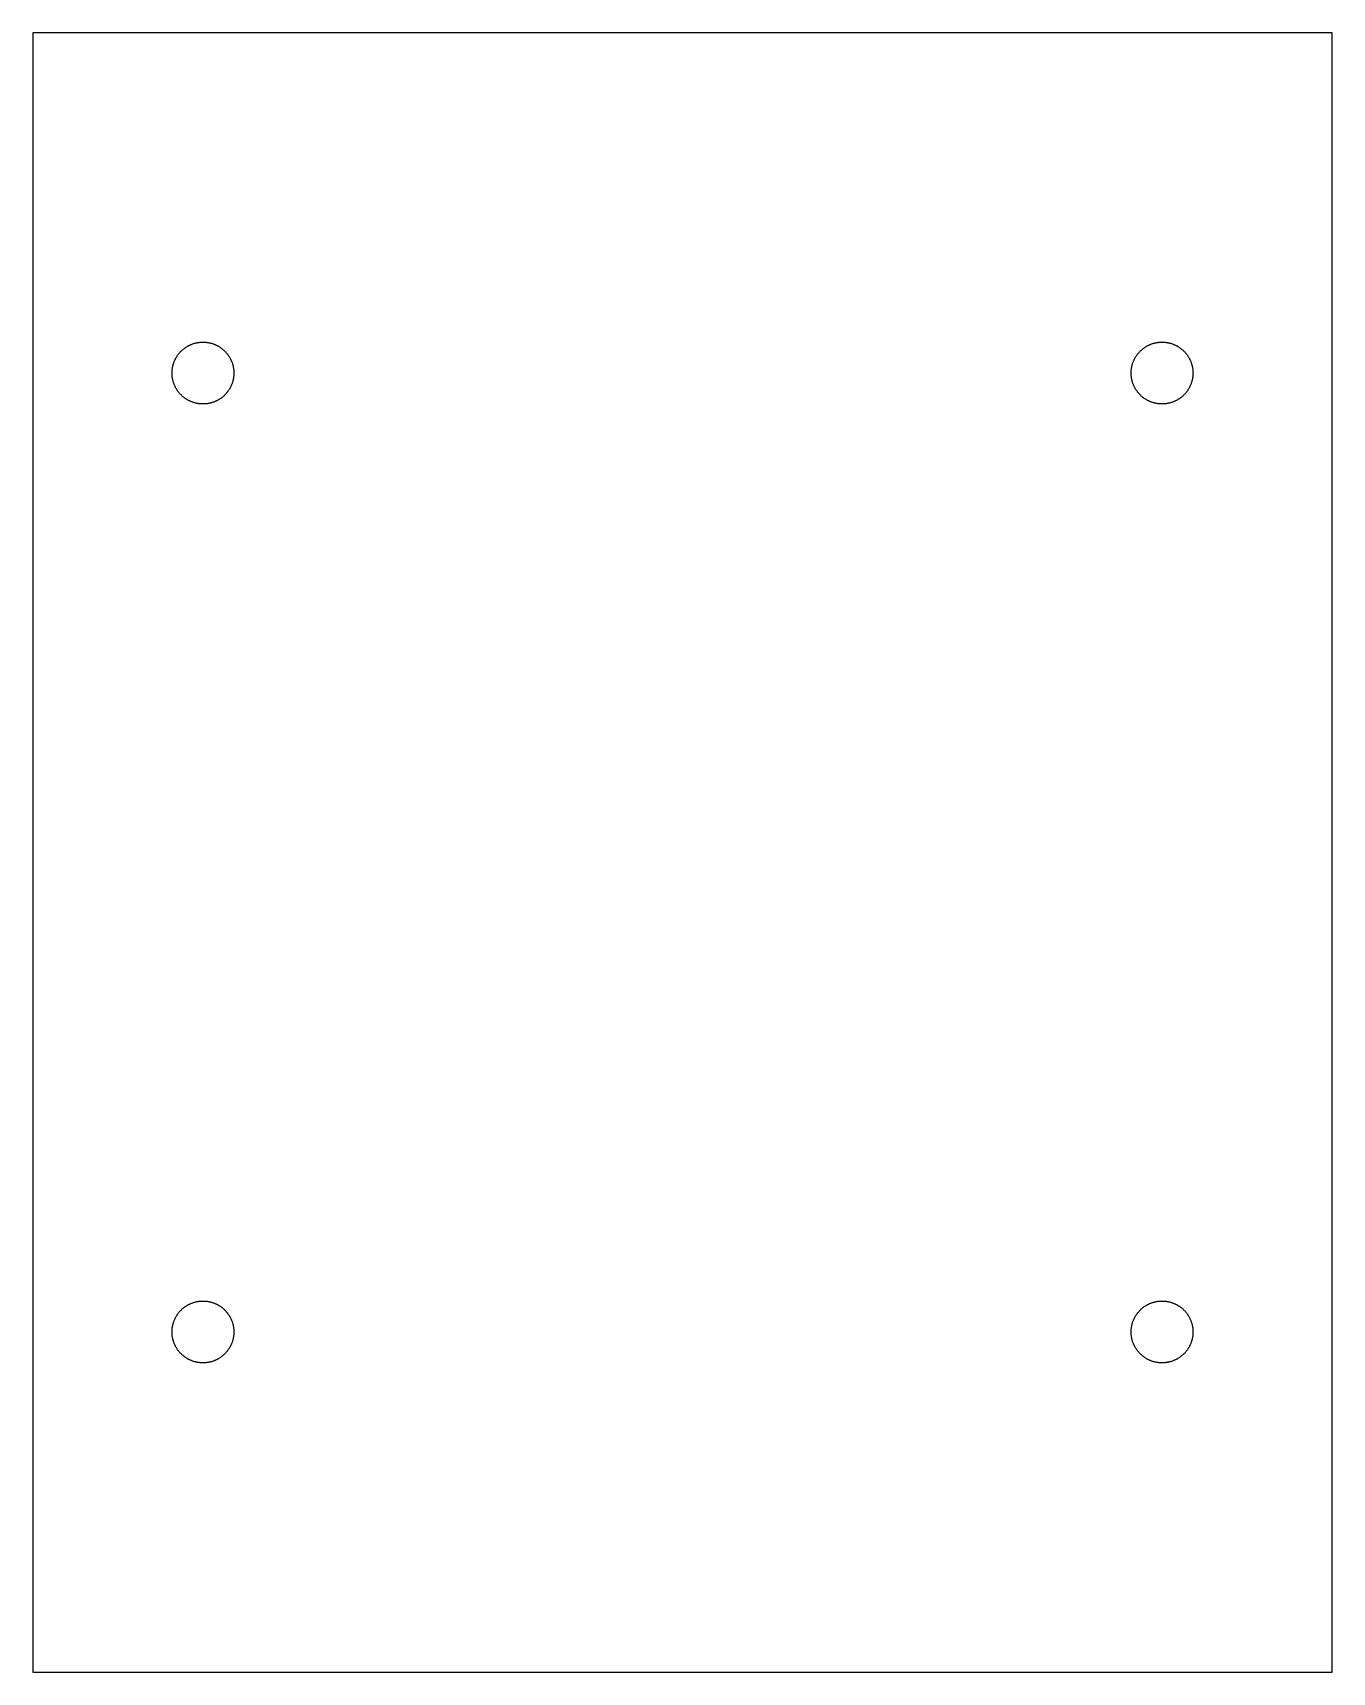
# Model space of a CAD drawing. Header units: metres. Extents: x 0 to 84, y 0 to 106.
import ezdxf

# ---------------------------------------------------------------- set-up
doc = ezdxf.new("R2010")
doc.units = ezdxf.units.M

msp = doc.modelspace()

# ---------------------------------------------------------------- linework, layer by layer
for p, q in [((84, 106), (0, 106)), ((0, 106), (0, 0)), ((84, 0), (84, 106)), ((10.2508, 85.8544), (10.2832, 85.8672)), ((10.2832, 85.8672), (10.3159, 85.8794)), ((10.3159, 85.8794), (10.3489, 85.891)), ((10.3489, 85.891), (10.382, 85.9021)), ((10.382, 85.9021), (10.4153, 85.9126)), ((10.4153, 85.9126), (10.4487, 85.9225)), ((10.4487, 85.9225), (10.4824, 85.9319)), ((10.4824, 85.9319), (10.5161, 85.9406)), ((10.5161, 85.9406), (10.5501, 85.9487)), ((10.5501, 85.9487), (10.5842, 85.9563)), ((10.5842, 85.9563), (10.6184, 85.9633)), ((10.6184, 85.9633), (10.6527, 85.9696)), ((10.6527, 85.9696), (10.6871, 85.9754)), ((10.6871, 85.9754), (10.7216, 85.9805)), ((10.7216, 85.9805), (10.7563, 85.9851)), ((10.7563, 85.9851), (10.7909, 85.989)), ((10.7909, 85.989), (10.8257, 85.9924)), ((10.8257, 85.9924), (10.8605, 85.9951)), ((10.8605, 85.9951), (10.8953, 85.9973)), ((10.8953, 85.9973), (10.9302, 85.9988)), ((10.9302, 85.9988), (10.9651, 85.9997)), ((10.9651, 85.9997), (11, 86)), ((11, 86), (11.0349, 85.9997)), ((11.0349, 85.9997), (11.0698, 85.9988)), ((11.0698, 85.9988), (11.1047, 85.9973)), ((11.1047, 85.9973), (11.1395, 85.9951)), ((11.1395, 85.9951), (11.1743, 85.9924)), ((11.1743, 85.9924), (11.209, 85.989)), ((11.209, 85.989), (11.2437, 85.9851)), ((11.2437, 85.9851), (11.2783, 85.9805)), ((11.2783, 85.9805), (11.3129, 85.9754)), ((11.3129, 85.9754), (11.3473, 85.9696)), ((11.3473, 85.9696), (11.3816, 85.9633)), ((11.3816, 85.9633), (11.4158, 85.9563)), ((11.4158, 85.9563), (11.4499, 85.9487)), ((11.4499, 85.9487), (11.4838, 85.9406)), ((11.4838, 85.9406), (11.5176, 85.9319)), ((11.5176, 85.9319), (11.5513, 85.9225)), ((11.5513, 85.9225), (11.5847, 85.9126)), ((11.5847, 85.9126), (11.618, 85.9021)), ((11.618, 85.9021), (11.6511, 85.891)), ((11.6511, 85.891), (11.684, 85.8794)), ((11.684, 85.8794), (11.7167, 85.8672)), ((11.7167, 85.8672), (11.7492, 85.8544)), ((72.2508, 85.8544), (72.2833, 85.8672)), ((72.2833, 85.8672), (72.3159, 85.8794)), ((72.3159, 85.8794), (72.3489, 85.891)), ((72.3489, 85.891), (72.382, 85.9021)), ((72.382, 85.9021), (72.4153, 85.9126)), ((72.4153, 85.9126), (72.4487, 85.9225)), ((72.4487, 85.9225), (72.4824, 85.9319)), ((72.4824, 85.9319), (72.5162, 85.9406)), ((72.5162, 85.9406), (72.5501, 85.9487)), ((72.5501, 85.9487), (72.5842, 85.9563)), ((72.5842, 85.9563), (72.6184, 85.9633)), ((72.6184, 85.9633), (72.6527, 85.9696)), ((72.6527, 85.9696), (72.6871, 85.9754)), ((72.6871, 85.9754), (72.7216, 85.9805)), ((72.7216, 85.9805), (72.7563, 85.9851)), ((72.7563, 85.9851), (72.7909, 85.989)), ((72.7909, 85.989), (72.8257, 85.9924)), ((72.8257, 85.9924), (72.8605, 85.9951)), ((72.8605, 85.9951), (72.8953, 85.9973)), ((72.8953, 85.9973), (72.9302, 85.9988)), ((72.9302, 85.9988), (72.9651, 85.9997)), ((72.9651, 85.9997), (73, 86)), ((73, 86), (73.0349, 85.9997)), ((73.0349, 85.9997), (73.0698, 85.9988)), ((73.0698, 85.9988), (73.1047, 85.9973)), ((73.1047, 85.9973), (73.1395, 85.9951)), ((73.1395, 85.9951), (73.1743, 85.9924)), ((73.1743, 85.9924), (73.2091, 85.989)), ((73.2091, 85.989), (73.2437, 85.9851)), ((73.2437, 85.9851), (73.2783, 85.9805)), ((73.2783, 85.9805), (73.3129, 85.9754)), ((73.3129, 85.9754), (73.3473, 85.9696)), ((73.3473, 85.9696), (73.3816, 85.9633)), ((73.3816, 85.9633), (73.4158, 85.9563)), ((73.4158, 85.9563), (73.4499, 85.9487)), ((73.4499, 85.9487), (73.4838, 85.9406)), ((73.4838, 85.9406), (73.5176, 85.9319)), ((73.5176, 85.9319), (73.5513, 85.9225)), ((73.5513, 85.9225), (73.5847, 85.9126)), ((73.5847, 85.9126), (73.618, 85.9021)), ((73.618, 85.9021), (73.6511, 85.891)), ((73.6511, 85.891), (73.684, 85.8794)), ((73.684, 85.8794), (73.7167, 85.8672)), ((73.7167, 85.8672), (73.7492, 85.8544)), ((9.15898, 84.7815), (9.1729, 84.8135)), ((9.1729, 84.8135), (9.18738, 84.8452)), ((9.18738, 84.8452), (9.20241, 84.8767)), ((9.20241, 84.8767), (9.21797, 84.908)), ((9.21797, 84.908), (9.2341, 84.9389)), ((9.2341, 84.9389), (9.25075, 84.9696)), ((9.25075, 84.9696), (9.26794, 85)), ((9.26794, 85), (9.28566, 85.0301)), ((9.28566, 85.0301), (9.30389, 85.0598)), ((9.30389, 85.0598), (9.32265, 85.0893)), ((9.32265, 85.0893), (9.34192, 85.1184)), ((9.34192, 85.1184), (9.36169, 85.1472)), ((9.36169, 85.1472), (9.38196, 85.1756)), ((9.38196, 85.1756), (9.40273, 85.2036)), ((9.40273, 85.2036), (9.42397, 85.2313)), ((9.42397, 85.2313), (9.44569, 85.2586)), ((9.44569, 85.2586), (9.46791, 85.2856)), ((9.46791, 85.2856), (9.49057, 85.3121)), ((9.49057, 85.3121), (9.5137, 85.3383)), ((9.5137, 85.3383), (9.53729, 85.364)), ((9.53729, 85.364), (9.56131, 85.3893)), ((9.56131, 85.3893), (9.58578, 85.4142)), ((9.58578, 85.4142), (9.61067, 85.4387)), ((9.61067, 85.4387), (9.636, 85.4627)), ((9.636, 85.4627), (9.66173, 85.4863)), ((9.66173, 85.4863), (9.68788, 85.5094)), ((9.68788, 85.5094), (9.71442, 85.5321)), ((9.71442, 85.5321), (9.74135, 85.5543)), ((9.74135, 85.5543), (9.76868, 85.576)), ((9.76868, 85.576), (9.79636, 85.5973)), ((9.79636, 85.5973), (9.82442, 85.618)), ((9.82442, 85.618), (9.85284, 85.6383)), ((9.85284, 85.6383), (9.88161, 85.6581)), ((9.88161, 85.6581), (9.91072, 85.6773)), ((9.91072, 85.6773), (9.94016, 85.6961)), ((9.94016, 85.6961), (9.96991, 85.7143)), ((9.96991, 85.7143), (10, 85.732)), ((10, 85.732), (10.0304, 85.7492)), ((10.0304, 85.7492), (10.0611, 85.7659)), ((10.0611, 85.7659), (10.092, 85.782)), ((10.092, 85.782), (10.1232, 85.7976)), ((10.1232, 85.7976), (10.1548, 85.8126)), ((10.1548, 85.8126), (10.1865, 85.8271)), ((10.1865, 85.8271), (10.2185, 85.841)), ((10.2185, 85.841), (10.2508, 85.8544)), ((11.7492, 85.8544), (11.7814, 85.841)), ((11.7814, 85.841), (11.8135, 85.8271)), ((11.8135, 85.8271), (11.8452, 85.8126)), ((11.8452, 85.8126), (11.8767, 85.7976)), ((11.8767, 85.7976), (11.908, 85.782)), ((11.908, 85.782), (11.9389, 85.7659)), ((11.9389, 85.7659), (11.9696, 85.7492)), ((11.9696, 85.7492), (12, 85.732)), ((12, 85.732), (12.0301, 85.7143)), ((12.0301, 85.7143), (12.0598, 85.6961)), ((12.0598, 85.6961), (12.0893, 85.6773)), ((12.0893, 85.6773), (12.1184, 85.6581)), ((12.1184, 85.6581), (12.1471, 85.6383)), ((12.1471, 85.6383), (12.1756, 85.618)), ((12.1756, 85.618), (12.2036, 85.5973)), ((12.2036, 85.5973), (12.2313, 85.576)), ((12.2313, 85.576), (12.2586, 85.5543)), ((12.2586, 85.5543), (12.2856, 85.5321)), ((12.2856, 85.5321), (12.3121, 85.5094)), ((12.3121, 85.5094), (12.3383, 85.4863)), ((12.3383, 85.4863), (12.364, 85.4627)), ((12.364, 85.4627), (12.3893, 85.4387)), ((12.3893, 85.4387), (12.4142, 85.4142)), ((12.4142, 85.4142), (12.4387, 85.3893)), ((12.4387, 85.3893), (12.4627, 85.364)), ((12.4627, 85.364), (12.4863, 85.3383)), ((12.4863, 85.3383), (12.5094, 85.3121)), ((12.5094, 85.3121), (12.5321, 85.2856)), ((12.5321, 85.2856), (12.5543, 85.2586)), ((12.5543, 85.2586), (12.576, 85.2313)), ((12.576, 85.2313), (12.5973, 85.2036)), ((12.5973, 85.2036), (12.618, 85.1756)), ((12.618, 85.1756), (12.6383, 85.1472)), ((12.6383, 85.1472), (12.6581, 85.1184)), ((12.6581, 85.1184), (12.6773, 85.0893)), ((12.6773, 85.0893), (12.6961, 85.0598)), ((12.6961, 85.0598), (12.7143, 85.0301)), ((12.7143, 85.0301), (12.732, 85)), ((12.732, 85), (12.7492, 84.9696)), ((12.7492, 84.9696), (12.7659, 84.9389)), ((12.7659, 84.9389), (12.782, 84.908)), ((12.782, 84.908), (12.7976, 84.8767)), ((12.7976, 84.8767), (12.8126, 84.8452)), ((12.8126, 84.8452), (12.8271, 84.8135)), ((12.8271, 84.8135), (12.841, 84.7815)), ((71.159, 84.7815), (71.1729, 84.8135)), ((71.1729, 84.8135), (71.1874, 84.8452)), ((71.1874, 84.8452), (71.2024, 84.8767)), ((71.2024, 84.8767), (71.218, 84.908)), ((71.218, 84.908), (71.2341, 84.9389)), ((71.2341, 84.9389), (71.2508, 84.9696)), ((71.2508, 84.9696), (71.2679, 85)), ((71.2679, 85), (71.2857, 85.0301)), ((71.2857, 85.0301), (71.3039, 85.0598)), ((71.3039, 85.0598), (71.3227, 85.0893)), ((71.3227, 85.0893), (71.3419, 85.1184)), ((71.3419, 85.1184), (71.3617, 85.1472)), ((71.3617, 85.1472), (71.382, 85.1756)), ((71.382, 85.1756), (71.4027, 85.2036)), ((71.4027, 85.2036), (71.424, 85.2313)), ((71.424, 85.2313), (71.4457, 85.2586)), ((71.4457, 85.2586), (71.4679, 85.2856)), ((71.4679, 85.2856), (71.4906, 85.3121)), ((71.4906, 85.3121), (71.5137, 85.3383)), ((71.5137, 85.3383), (71.5373, 85.364)), ((71.5373, 85.364), (71.5613, 85.3893)), ((71.5613, 85.3893), (71.5858, 85.4142)), ((71.5858, 85.4142), (71.6107, 85.4387)), ((71.6107, 85.4387), (71.636, 85.4627)), ((71.636, 85.4627), (71.6617, 85.4863)), ((71.6617, 85.4863), (71.6879, 85.5094)), ((71.6879, 85.5094), (71.7144, 85.5321)), ((71.7144, 85.5321), (71.7413, 85.5543)), ((71.7413, 85.5543), (71.7687, 85.576)), ((71.7687, 85.576), (71.7964, 85.5973)), ((71.7964, 85.5973), (71.8244, 85.618)), ((71.8244, 85.618), (71.8528, 85.6383)), ((71.8528, 85.6383), (71.8816, 85.6581)), ((71.8816, 85.6581), (71.9107, 85.6773)), ((71.9107, 85.6773), (71.9402, 85.6961)), ((71.9402, 85.6961), (71.9699, 85.7143)), ((71.9699, 85.7143), (72, 85.732)), ((72, 85.732), (72.0304, 85.7492)), ((72.0304, 85.7492), (72.0611, 85.7659)), ((72.0611, 85.7659), (72.092, 85.782)), ((72.092, 85.782), (72.1233, 85.7976)), ((72.1233, 85.7976), (72.1548, 85.8126)), ((72.1548, 85.8126), (72.1865, 85.8271)), ((72.1865, 85.8271), (72.2185, 85.841)), ((72.2185, 85.841), (72.2508, 85.8544)), ((73.7492, 85.8544), (73.7815, 85.841)), ((73.7815, 85.841), (73.8135, 85.8271)), ((73.8135, 85.8271), (73.8452, 85.8126)), ((73.8452, 85.8126), (73.8767, 85.7976)), ((73.8767, 85.7976), (73.908, 85.782)), ((73.908, 85.782), (73.9389, 85.7659)), ((73.9389, 85.7659), (73.9696, 85.7492)), ((73.9696, 85.7492), (74, 85.732)), ((74, 85.732), (74.0301, 85.7143)), ((74.0301, 85.7143), (74.0598, 85.6961)), ((74.0598, 85.6961), (74.0893, 85.6773)), ((74.0893, 85.6773), (74.1184, 85.6581)), ((74.1184, 85.6581), (74.1472, 85.6383)), ((74.1472, 85.6383), (74.1756, 85.618)), ((74.1756, 85.618), (74.2036, 85.5973)), ((74.2036, 85.5973), (74.2313, 85.576)), ((74.2313, 85.576), (74.2586, 85.5543)), ((74.2586, 85.5543), (74.2856, 85.5321)), ((74.2856, 85.5321), (74.3121, 85.5094)), ((74.3121, 85.5094), (74.3383, 85.4863)), ((74.3383, 85.4863), (74.364, 85.4627)), ((74.364, 85.4627), (74.3893, 85.4387)), ((74.3893, 85.4387), (74.4142, 85.4142)), ((74.4142, 85.4142), (74.4387, 85.3893)), ((74.4387, 85.3893), (74.4627, 85.364)), ((74.4627, 85.364), (74.4863, 85.3383)), ((74.4863, 85.3383), (74.5094, 85.3121)), ((74.5094, 85.3121), (74.5321, 85.2856)), ((74.5321, 85.2856), (74.5543, 85.2586)), ((74.5543, 85.2586), (74.576, 85.2313)), ((74.576, 85.2313), (74.5973, 85.2036)), ((74.5973, 85.2036), (74.618, 85.1756)), ((74.618, 85.1756), (74.6383, 85.1472)), ((74.6383, 85.1472), (74.6581, 85.1184)), ((74.6581, 85.1184), (74.6773, 85.0893)), ((74.6773, 85.0893), (74.6961, 85.0598)), ((74.6961, 85.0598), (74.7143, 85.0301)), ((74.7143, 85.0301), (74.732, 85)), ((74.732, 85), (74.7492, 84.9696)), ((74.7492, 84.9696), (74.7659, 84.9389)), ((74.7659, 84.9389), (74.782, 84.908)), ((74.782, 84.908), (74.7976, 84.8767)), ((74.7976, 84.8767), (74.8126, 84.8452)), ((74.8126, 84.8452), (74.8271, 84.8135)), ((74.8271, 84.8135), (74.841, 84.7815)), ((9, 84), (9.00029, 84.0349)), ((9.00029, 83.9651), (9, 84)), ((9.00029, 84.0349), (9.00121, 84.0698)), ((9.00121, 83.9302), (9.00029, 83.9651)), ((9.00121, 84.0698), (9.00273, 84.1047)), ((9.00273, 83.8953), (9.00121, 83.9302)), ((9.00273, 84.1047), (9.00487, 84.1395)), ((9.00487, 83.8605), (9.00273, 83.8953)), ((9.00487, 84.1395), (9.0076, 84.1743)), ((9.0076, 83.8257), (9.00487, 83.8605)), ((9.0076, 84.1743), (9.01096, 84.2091)), ((9.01096, 83.7909), (9.0076, 83.8257)), ((9.01096, 84.2091), (9.01489, 84.2437)), ((9.01489, 83.7563), (9.01096, 83.7909)), ((9.01489, 84.2437), (9.01945, 84.2783)), ((9.01945, 83.7216), (9.01489, 83.7563)), ((9.01945, 84.2783), (9.02461, 84.3129)), ((9.02461, 84.3129), (9.03038, 84.3473)), ((9.03038, 84.3473), (9.03674, 84.3816)), ((9.03674, 84.3816), (9.0437, 84.4158)), ((9.0437, 84.4158), (9.05125, 84.4499)), ((9.05125, 84.4499), (9.0594, 84.4838)), ((9.0594, 84.4838), (9.06815, 84.5176)), ((9.06815, 84.5176), (9.07747, 84.5513)), ((9.07747, 84.5513), (9.08739, 84.5847)), ((9.08739, 84.5847), (9.09789, 84.618)), ((9.09789, 84.618), (9.10895, 84.6511)), ((9.10895, 84.6511), (9.12061, 84.684)), ((9.12061, 84.684), (9.13283, 84.7167)), ((9.13283, 84.7167), (9.14563, 84.7492)), ((9.14563, 84.7492), (9.15898, 84.7815)), ((12.841, 84.7815), (12.8544, 84.7492)), ((12.8544, 84.7492), (12.8672, 84.7167)), ((12.8672, 84.7167), (12.8794, 84.684)), ((12.8794, 84.684), (12.891, 84.6511)), ((12.891, 84.6511), (12.9021, 84.618)), ((12.9021, 84.618), (12.9126, 84.5847)), ((12.9126, 84.5847), (12.9225, 84.5513)), ((12.9225, 84.5513), (12.9318, 84.5176)), ((12.9318, 84.5176), (12.9406, 84.4838)), ((12.9406, 84.4838), (12.9487, 84.4499)), ((12.9487, 84.4499), (12.9563, 84.4158)), ((12.9563, 84.4158), (12.9632, 84.3816)), ((12.9632, 84.3816), (12.9696, 84.3473)), ((12.9696, 84.3473), (12.9754, 84.3129)), ((12.9754, 84.3129), (12.9805, 84.2783)), ((12.9805, 84.2783), (12.9851, 84.2437)), ((12.9851, 83.7563), (12.9805, 83.7216)), ((12.9851, 84.2437), (12.989, 84.2091)), ((12.989, 83.7909), (12.9851, 83.7563)), ((12.989, 84.2091), (12.9924, 84.1743)), ((12.9924, 83.8257), (12.989, 83.7909)), ((12.9924, 84.1743), (12.9951, 84.1395)), ((12.9951, 83.8605), (12.9924, 83.8257)), ((12.9951, 84.1395), (12.9973, 84.1047)), ((12.9973, 83.8953), (12.9951, 83.8605)), ((12.9973, 84.1047), (12.9988, 84.0698)), ((12.9988, 83.9302), (12.9973, 83.8953)), ((12.9988, 84.0698), (12.9997, 84.0349)), ((12.9997, 83.9651), (12.9988, 83.9302)), ((12.9997, 84.0349), (13, 84)), ((13, 84), (12.9997, 83.9651)), ((71, 84), (71.0003, 84.0349)), ((71.0003, 83.9651), (71, 84)), ((71.0003, 84.0349), (71.0012, 84.0698)), ((71.0012, 83.9302), (71.0003, 83.9651)), ((71.0012, 84.0698), (71.0027, 84.1047)), ((71.0027, 83.8953), (71.0012, 83.9302)), ((71.0027, 84.1047), (71.0049, 84.1395)), ((71.0049, 83.8605), (71.0027, 83.8953)), ((71.0049, 84.1395), (71.0076, 84.1743)), ((71.0076, 83.8257), (71.0049, 83.8605)), ((71.0076, 84.1743), (71.011, 84.2091)), ((71.011, 83.7909), (71.0076, 83.8257)), ((71.011, 84.2091), (71.0149, 84.2437)), ((71.0149, 83.7563), (71.011, 83.7909)), ((71.0149, 84.2437), (71.0195, 84.2783)), ((71.0195, 83.7216), (71.0149, 83.7563)), ((71.0195, 84.2783), (71.0246, 84.3129)), ((71.0246, 84.3129), (71.0304, 84.3473)), ((71.0304, 84.3473), (71.0367, 84.3816)), ((71.0367, 84.3816), (71.0437, 84.4158)), ((71.0437, 84.4158), (71.0513, 84.4499)), ((71.0513, 84.4499), (71.0594, 84.4838)), ((71.0594, 84.4838), (71.0681, 84.5176)), ((71.0681, 84.5176), (71.0775, 84.5513)), ((71.0775, 84.5513), (71.0874, 84.5847)), ((71.0874, 84.5847), (71.0979, 84.618)), ((71.0979, 84.618), (71.109, 84.6511)), ((71.109, 84.6511), (71.1206, 84.684)), ((71.1206, 84.684), (71.1328, 84.7167)), ((71.1328, 84.7167), (71.1456, 84.7492)), ((71.1456, 84.7492), (71.159, 84.7815)), ((74.841, 84.7815), (74.8544, 84.7492)), ((74.8544, 84.7492), (74.8672, 84.7167)), ((74.8672, 84.7167), (74.8794, 84.684)), ((74.8794, 84.684), (74.891, 84.6511)), ((74.891, 84.6511), (74.9021, 84.618)), ((74.9021, 84.618), (74.9126, 84.5847)), ((74.9126, 84.5847), (74.9225, 84.5513)), ((74.9225, 84.5513), (74.9319, 84.5176)), ((74.9319, 84.5176), (74.9406, 84.4838)), ((74.9406, 84.4838), (74.9487, 84.4499)), ((74.9487, 84.4499), (74.9563, 84.4158)), ((74.9563, 84.4158), (74.9633, 84.3816)), ((74.9633, 84.3816), (74.9696, 84.3473)), ((74.9696, 84.3473), (74.9754, 84.3129)), ((74.9754, 84.3129), (74.9805, 84.2783)), ((74.9805, 84.2783), (74.9851, 84.2437)), ((74.9851, 83.7563), (74.9805, 83.7216)), ((74.9851, 84.2437), (74.989, 84.2091)), ((74.989, 83.7909), (74.9851, 83.7563)), ((74.989, 84.2091), (74.9924, 84.1743)), ((74.9924, 83.8257), (74.989, 83.7909)), ((74.9924, 84.1743), (74.9951, 84.1395)), ((74.9951, 83.8605), (74.9924, 83.8257)), ((74.9951, 84.1395), (74.9973, 84.1047)), ((74.9973, 83.8953), (74.9951, 83.8605)), ((74.9973, 84.1047), (74.9988, 84.0698)), ((74.9988, 83.9302), (74.9973, 83.8953)), ((74.9988, 84.0698), (74.9997, 84.0349)), ((74.9997, 83.9651), (74.9988, 83.9302)), ((74.9997, 84.0349), (75, 84)), ((75, 84), (74.9997, 83.9651)), ((9.02461, 83.6871), (9.01945, 83.7216)), ((9.03038, 83.6527), (9.02461, 83.6871)), ((9.03674, 83.6184), (9.03038, 83.6527)), ((9.0437, 83.5842), (9.03674, 83.6184)), ((9.05125, 83.5501), (9.0437, 83.5842)), ((9.0594, 83.5162), (9.05125, 83.5501)), ((9.06815, 83.4824), (9.0594, 83.5162)), ((9.07747, 83.4487), (9.06815, 83.4824)), ((9.08739, 83.4153), (9.07747, 83.4487)), ((9.09789, 83.382), (9.08739, 83.4153)), ((9.10895, 83.3489), (9.09789, 83.382)), ((9.12061, 83.3159), (9.10895, 83.3489)), ((9.13283, 83.2833), (9.12061, 83.3159)), ((9.14563, 83.2508), (9.13283, 83.2833)), ((9.15898, 83.2185), (9.14563, 83.2508)), ((9.1729, 83.1865), (9.15898, 83.2185)), ((9.18738, 83.1548), (9.1729, 83.1865)), ((9.20241, 83.1233), (9.18738, 83.1548)), ((9.21797, 83.092), (9.20241, 83.1233)), ((9.2341, 83.0611), (9.21797, 83.092)), ((9.25075, 83.0304), (9.2341, 83.0611)), ((9.26794, 83), (9.25075, 83.0304)), ((9.28566, 82.9699), (9.26794, 83)), ((9.30389, 82.9402), (9.28566, 82.9699)), ((9.32265, 82.9107), (9.30389, 82.9402)), ((9.34192, 82.8816), (9.32265, 82.9107)), ((9.36169, 82.8528), (9.34192, 82.8816)), ((9.38196, 82.8244), (9.36169, 82.8528)), ((9.40273, 82.7964), (9.38196, 82.8244)), ((9.42397, 82.7687), (9.40273, 82.7964)), ((9.44569, 82.7413), (9.42397, 82.7687)), ((9.46791, 82.7144), (9.44569, 82.7413)), ((9.49057, 82.6879), (9.46791, 82.7144)), ((9.5137, 82.6617), (9.49057, 82.6879)), ((12.5094, 82.6879), (12.4863, 82.6617)), ((12.5321, 82.7144), (12.5094, 82.6879)), ((12.5543, 82.7413), (12.5321, 82.7144)), ((12.576, 82.7687), (12.5543, 82.7413)), ((12.5973, 82.7964), (12.576, 82.7687)), ((12.618, 82.8244), (12.5973, 82.7964)), ((12.6383, 82.8528), (12.618, 82.8244)), ((12.6581, 82.8816), (12.6383, 82.8528)), ((12.6773, 82.9107), (12.6581, 82.8816)), ((12.6961, 82.9402), (12.6773, 82.9107)), ((12.7143, 82.9699), (12.6961, 82.9402)), ((12.732, 83), (12.7143, 82.9699)), ((12.7492, 83.0304), (12.732, 83)), ((12.7659, 83.0611), (12.7492, 83.0304)), ((12.782, 83.092), (12.7659, 83.0611)), ((12.7976, 83.1233), (12.782, 83.092)), ((12.8126, 83.1548), (12.7976, 83.1233)), ((12.8271, 83.1865), (12.8126, 83.1548)), ((12.841, 83.2185), (12.8271, 83.1865)), ((12.8544, 83.2508), (12.841, 83.2185)), ((12.8672, 83.2833), (12.8544, 83.2508)), ((12.8794, 83.3159), (12.8672, 83.2833)), ((12.891, 83.3489), (12.8794, 83.3159)), ((12.9021, 83.382), (12.891, 83.3489)), ((12.9126, 83.4153), (12.9021, 83.382)), ((12.9225, 83.4487), (12.9126, 83.4153)), ((12.9318, 83.4824), (12.9225, 83.4487)), ((12.9406, 83.5162), (12.9318, 83.4824)), ((12.9487, 83.5501), (12.9406, 83.5162)), ((12.9563, 83.5842), (12.9487, 83.5501)), ((12.9632, 83.6184), (12.9563, 83.5842)), ((12.9696, 83.6527), (12.9632, 83.6184)), ((12.9754, 83.6871), (12.9696, 83.6527)), ((12.9805, 83.7216), (12.9754, 83.6871)), ((71.0246, 83.6871), (71.0195, 83.7216)), ((71.0304, 83.6527), (71.0246, 83.6871)), ((71.0367, 83.6184), (71.0304, 83.6527)), ((71.0437, 83.5842), (71.0367, 83.6184)), ((71.0513, 83.5501), (71.0437, 83.5842)), ((71.0594, 83.5162), (71.0513, 83.5501)), ((71.0681, 83.4824), (71.0594, 83.5162)), ((71.0775, 83.4487), (71.0681, 83.4824)), ((71.0874, 83.4153), (71.0775, 83.4487)), ((71.0979, 83.382), (71.0874, 83.4153)), ((71.109, 83.3489), (71.0979, 83.382)), ((71.1206, 83.3159), (71.109, 83.3489)), ((71.1328, 83.2833), (71.1206, 83.3159)), ((71.1456, 83.2508), (71.1328, 83.2833)), ((71.159, 83.2185), (71.1456, 83.2508)), ((71.1729, 83.1865), (71.159, 83.2185)), ((71.1874, 83.1548), (71.1729, 83.1865)), ((71.2024, 83.1233), (71.1874, 83.1548)), ((71.218, 83.092), (71.2024, 83.1233)), ((71.2341, 83.0611), (71.218, 83.092)), ((71.2508, 83.0304), (71.2341, 83.0611)), ((71.2679, 83), (71.2508, 83.0304)), ((71.2857, 82.9699), (71.2679, 83)), ((71.3039, 82.9402), (71.2857, 82.9699)), ((71.3227, 82.9107), (71.3039, 82.9402)), ((71.3419, 82.8816), (71.3227, 82.9107)), ((71.3617, 82.8528), (71.3419, 82.8816)), ((71.382, 82.8244), (71.3617, 82.8528)), ((71.4027, 82.7964), (71.382, 82.8244)), ((71.424, 82.7687), (71.4027, 82.7964)), ((71.4457, 82.7413), (71.424, 82.7687)), ((71.4679, 82.7144), (71.4457, 82.7413)), ((71.4906, 82.6879), (71.4679, 82.7144)), ((71.5137, 82.6617), (71.4906, 82.6879)), ((74.5094, 82.6879), (74.4863, 82.6617)), ((74.5321, 82.7144), (74.5094, 82.6879)), ((74.5543, 82.7413), (74.5321, 82.7144)), ((74.576, 82.7687), (74.5543, 82.7413)), ((74.5973, 82.7964), (74.576, 82.7687)), ((74.618, 82.8244), (74.5973, 82.7964)), ((74.6383, 82.8528), (74.618, 82.8244)), ((74.6581, 82.8816), (74.6383, 82.8528)), ((74.6773, 82.9107), (74.6581, 82.8816)), ((74.6961, 82.9402), (74.6773, 82.9107)), ((74.7143, 82.9699), (74.6961, 82.9402)), ((74.732, 83), (74.7143, 82.9699)), ((74.7492, 83.0304), (74.732, 83)), ((74.7659, 83.0611), (74.7492, 83.0304)), ((74.782, 83.092), (74.7659, 83.0611)), ((74.7976, 83.1233), (74.782, 83.092)), ((74.8126, 83.1548), (74.7976, 83.1233)), ((74.8271, 83.1865), (74.8126, 83.1548)), ((74.841, 83.2185), (74.8271, 83.1865)), ((74.8544, 83.2508), (74.841, 83.2185)), ((74.8672, 83.2833), (74.8544, 83.2508)), ((74.8794, 83.3159), (74.8672, 83.2833)), ((74.891, 83.3489), (74.8794, 83.3159)), ((74.9021, 83.382), (74.891, 83.3489)), ((74.9126, 83.4153), (74.9021, 83.382)), ((74.9225, 83.4487), (74.9126, 83.4153)), ((74.9319, 83.4824), (74.9225, 83.4487)), ((74.9406, 83.5162), (74.9319, 83.4824)), ((74.9487, 83.5501), (74.9406, 83.5162)), ((74.9563, 83.5842), (74.9487, 83.5501)), ((74.9633, 83.6184), (74.9563, 83.5842)), ((74.9696, 83.6527), (74.9633, 83.6184)), ((74.9754, 83.6871), (74.9696, 83.6527)), ((74.9805, 83.7216), (74.9754, 83.6871)), ((9.53729, 82.636), (9.5137, 82.6617)), ((9.56131, 82.6107), (9.53729, 82.636)), ((9.58578, 82.5858), (9.56131, 82.6107)), ((9.61067, 82.5613), (9.58578, 82.5858)), ((9.636, 82.5373), (9.61067, 82.5613)), ((9.66173, 82.5137), (9.636, 82.5373)), ((9.68788, 82.4906), (9.66173, 82.5137)), ((9.71442, 82.4679), (9.68788, 82.4906)), ((9.74135, 82.4457), (9.71442, 82.4679)), ((9.76868, 82.424), (9.74135, 82.4457)), ((9.79636, 82.4027), (9.76868, 82.424)), ((9.82442, 82.382), (9.79636, 82.4027)), ((9.85284, 82.3617), (9.82442, 82.382)), ((9.88161, 82.3419), (9.85284, 82.3617)), ((9.91072, 82.3227), (9.88161, 82.3419)), ((9.94016, 82.3039), (9.91072, 82.3227)), ((9.96991, 82.2857), (9.94016, 82.3039)), ((10, 82.2679), (9.96991, 82.2857)), ((10.0304, 82.2508), (10, 82.2679)), ((10.0611, 82.2341), (10.0304, 82.2508)), ((10.092, 82.218), (10.0611, 82.2341)), ((10.1232, 82.2024), (10.092, 82.218)), ((10.1548, 82.1874), (10.1232, 82.2024)), ((10.1865, 82.1729), (10.1548, 82.1874)), ((10.2185, 82.159), (10.1865, 82.1729)), ((10.2508, 82.1456), (10.2185, 82.159)), ((10.2832, 82.1328), (10.2508, 82.1456)), ((10.3159, 82.1206), (10.2832, 82.1328)), ((10.3489, 82.109), (10.3159, 82.1206)), ((10.382, 82.0979), (10.3489, 82.109)), ((10.4153, 82.0874), (10.382, 82.0979)), ((10.4487, 82.0775), (10.4153, 82.0874)), ((10.4824, 82.0681), (10.4487, 82.0775)), ((10.5161, 82.0594), (10.4824, 82.0681)), ((10.5501, 82.0513), (10.5161, 82.0594)), ((10.5842, 82.0437), (10.5501, 82.0513)), ((10.6184, 82.0367), (10.5842, 82.0437)), ((10.6527, 82.0304), (10.6184, 82.0367)), ((10.6871, 82.0246), (10.6527, 82.0304)), ((10.7216, 82.0195), (10.6871, 82.0246)), ((10.7563, 82.0149), (10.7216, 82.0195)), ((10.7909, 82.011), (10.7563, 82.0149)), ((10.8257, 82.0076), (10.7909, 82.011)), ((10.8605, 82.0049), (10.8257, 82.0076)), ((10.8953, 82.0027), (10.8605, 82.0049)), ((10.9302, 82.0012), (10.8953, 82.0027)), ((10.9651, 82.0003), (10.9302, 82.0012)), ((11, 82), (10.9651, 82.0003)), ((11.0349, 82.0003), (11, 82)), ((11.0698, 82.0012), (11.0349, 82.0003)), ((11.1047, 82.0027), (11.0698, 82.0012)), ((11.1395, 82.0049), (11.1047, 82.0027)), ((11.1743, 82.0076), (11.1395, 82.0049)), ((11.209, 82.011), (11.1743, 82.0076)), ((11.2437, 82.0149), (11.209, 82.011)), ((11.2783, 82.0195), (11.2437, 82.0149)), ((11.3129, 82.0246), (11.2783, 82.0195)), ((11.3473, 82.0304), (11.3129, 82.0246)), ((11.3816, 82.0367), (11.3473, 82.0304)), ((11.4158, 82.0437), (11.3816, 82.0367)), ((11.4499, 82.0513), (11.4158, 82.0437)), ((11.4838, 82.0594), (11.4499, 82.0513)), ((11.5176, 82.0681), (11.4838, 82.0594)), ((11.5513, 82.0775), (11.5176, 82.0681)), ((11.5847, 82.0874), (11.5513, 82.0775)), ((11.618, 82.0979), (11.5847, 82.0874)), ((11.6511, 82.109), (11.618, 82.0979)), ((11.684, 82.1206), (11.6511, 82.109)), ((11.7167, 82.1328), (11.684, 82.1206)), ((11.7492, 82.1456), (11.7167, 82.1328)), ((11.7814, 82.159), (11.7492, 82.1456)), ((11.8135, 82.1729), (11.7814, 82.159)), ((11.8452, 82.1874), (11.8135, 82.1729)), ((11.8767, 82.2024), (11.8452, 82.1874)), ((11.908, 82.218), (11.8767, 82.2024)), ((11.9389, 82.2341), (11.908, 82.218)), ((11.9696, 82.2508), (11.9389, 82.2341)), ((12, 82.2679), (11.9696, 82.2508)), ((12.0301, 82.2857), (12, 82.2679)), ((12.0598, 82.3039), (12.0301, 82.2857)), ((12.0893, 82.3227), (12.0598, 82.3039)), ((12.1184, 82.3419), (12.0893, 82.3227)), ((12.1471, 82.3617), (12.1184, 82.3419)), ((12.1756, 82.382), (12.1471, 82.3617)), ((12.2036, 82.4027), (12.1756, 82.382)), ((12.2313, 82.424), (12.2036, 82.4027)), ((12.2586, 82.4457), (12.2313, 82.424)), ((12.2856, 82.4679), (12.2586, 82.4457)), ((12.3121, 82.4906), (12.2856, 82.4679)), ((12.3383, 82.5137), (12.3121, 82.4906)), ((12.364, 82.5373), (12.3383, 82.5137)), ((12.3893, 82.5613), (12.364, 82.5373)), ((12.4142, 82.5858), (12.3893, 82.5613)), ((12.4387, 82.6107), (12.4142, 82.5858)), ((12.4627, 82.636), (12.4387, 82.6107)), ((12.4863, 82.6617), (12.4627, 82.636)), ((71.5373, 82.636), (71.5137, 82.6617)), ((71.5613, 82.6107), (71.5373, 82.636)), ((71.5858, 82.5858), (71.5613, 82.6107)), ((71.6107, 82.5613), (71.5858, 82.5858)), ((71.636, 82.5373), (71.6107, 82.5613)), ((71.6617, 82.5137), (71.636, 82.5373)), ((71.6879, 82.4906), (71.6617, 82.5137)), ((71.7144, 82.4679), (71.6879, 82.4906)), ((71.7413, 82.4457), (71.7144, 82.4679)), ((71.7687, 82.424), (71.7413, 82.4457)), ((71.7964, 82.4027), (71.7687, 82.424)), ((71.8244, 82.382), (71.7964, 82.4027)), ((71.8528, 82.3617), (71.8244, 82.382)), ((71.8816, 82.3419), (71.8528, 82.3617)), ((71.9107, 82.3227), (71.8816, 82.3419)), ((71.9402, 82.3039), (71.9107, 82.3227)), ((71.9699, 82.2857), (71.9402, 82.3039)), ((72, 82.2679), (71.9699, 82.2857)), ((72.0304, 82.2508), (72, 82.2679)), ((72.0611, 82.2341), (72.0304, 82.2508)), ((72.092, 82.218), (72.0611, 82.2341)), ((72.1233, 82.2024), (72.092, 82.218)), ((72.1548, 82.1874), (72.1233, 82.2024)), ((72.1865, 82.1729), (72.1548, 82.1874)), ((72.2185, 82.159), (72.1865, 82.1729)), ((72.2508, 82.1456), (72.2185, 82.159)), ((72.2833, 82.1328), (72.2508, 82.1456)), ((72.3159, 82.1206), (72.2833, 82.1328)), ((72.3489, 82.109), (72.3159, 82.1206)), ((72.382, 82.0979), (72.3489, 82.109)), ((72.4153, 82.0874), (72.382, 82.0979)), ((72.4487, 82.0775), (72.4153, 82.0874)), ((72.4824, 82.0681), (72.4487, 82.0775)), ((72.5162, 82.0594), (72.4824, 82.0681)), ((72.5501, 82.0513), (72.5162, 82.0594)), ((72.5842, 82.0437), (72.5501, 82.0513)), ((72.6184, 82.0367), (72.5842, 82.0437)), ((72.6527, 82.0304), (72.6184, 82.0367)), ((72.6871, 82.0246), (72.6527, 82.0304)), ((72.7216, 82.0195), (72.6871, 82.0246)), ((72.7563, 82.0149), (72.7216, 82.0195)), ((72.7909, 82.011), (72.7563, 82.0149)), ((72.8257, 82.0076), (72.7909, 82.011)), ((72.8605, 82.0049), (72.8257, 82.0076)), ((72.8953, 82.0027), (72.8605, 82.0049)), ((72.9302, 82.0012), (72.8953, 82.0027)), ((72.9651, 82.0003), (72.9302, 82.0012)), ((73, 82), (72.9651, 82.0003)), ((73.0349, 82.0003), (73, 82)), ((73.0698, 82.0012), (73.0349, 82.0003)), ((73.1047, 82.0027), (73.0698, 82.0012)), ((73.1395, 82.0049), (73.1047, 82.0027)), ((73.1743, 82.0076), (73.1395, 82.0049)), ((73.2091, 82.011), (73.1743, 82.0076)), ((73.2437, 82.0149), (73.2091, 82.011)), ((73.2783, 82.0195), (73.2437, 82.0149)), ((73.3129, 82.0246), (73.2783, 82.0195)), ((73.3473, 82.0304), (73.3129, 82.0246)), ((73.3816, 82.0367), (73.3473, 82.0304)), ((73.4158, 82.0437), (73.3816, 82.0367)), ((73.4499, 82.0513), (73.4158, 82.0437)), ((73.4838, 82.0594), (73.4499, 82.0513)), ((73.5176, 82.0681), (73.4838, 82.0594)), ((73.5513, 82.0775), (73.5176, 82.0681)), ((73.5847, 82.0874), (73.5513, 82.0775)), ((73.618, 82.0979), (73.5847, 82.0874)), ((73.6511, 82.109), (73.618, 82.0979)), ((73.684, 82.1206), (73.6511, 82.109)), ((73.7167, 82.1328), (73.684, 82.1206)), ((73.7492, 82.1456), (73.7167, 82.1328)), ((73.7815, 82.159), (73.7492, 82.1456)), ((73.8135, 82.1729), (73.7815, 82.159)), ((73.8452, 82.1874), (73.8135, 82.1729)), ((73.8767, 82.2024), (73.8452, 82.1874)), ((73.908, 82.218), (73.8767, 82.2024)), ((73.9389, 82.2341), (73.908, 82.218)), ((73.9696, 82.2508), (73.9389, 82.2341)), ((74, 82.2679), (73.9696, 82.2508)), ((74.0301, 82.2857), (74, 82.2679)), ((74.0598, 82.3039), (74.0301, 82.2857)), ((74.0893, 82.3227), (74.0598, 82.3039)), ((74.1184, 82.3419), (74.0893, 82.3227)), ((74.1472, 82.3617), (74.1184, 82.3419)), ((74.1756, 82.382), (74.1472, 82.3617)), ((74.2036, 82.4027), (74.1756, 82.382)), ((74.2313, 82.424), (74.2036, 82.4027)), ((74.2586, 82.4457), (74.2313, 82.424)), ((74.2856, 82.4679), (74.2586, 82.4457)), ((74.3121, 82.4906), (74.2856, 82.4679)), ((74.3383, 82.5137), (74.3121, 82.4906)), ((74.364, 82.5373), (74.3383, 82.5137)), ((74.3893, 82.5613), (74.364, 82.5373)), ((74.4142, 82.5858), (74.3893, 82.5613)), ((74.4387, 82.6107), (74.4142, 82.5858)), ((74.4627, 82.636), (74.4387, 82.6107)), ((74.4863, 82.6617), (74.4627, 82.636)), ((9.49057, 23.3121), (9.5137, 23.3383)), ((9.5137, 23.3383), (9.53729, 23.364)), ((9.53729, 23.364), (9.56131, 23.3893)), ((9.56131, 23.3893), (9.58578, 23.4142)), ((9.58578, 23.4142), (9.61067, 23.4387)), ((9.61067, 23.4387), (9.636, 23.4627)), ((9.636, 23.4627), (9.66173, 23.4863)), ((9.66173, 23.4863), (9.68788, 23.5094)), ((9.68788, 23.5094), (9.71442, 23.5321)), ((9.71442, 23.5321), (9.74135, 23.5543)), ((9.74135, 23.5543), (9.76868, 23.576)), ((9.76868, 23.576), (9.79636, 23.5973)), ((9.79636, 23.5973), (9.82442, 23.618)), ((9.82442, 23.618), (9.85284, 23.6383)), ((9.85284, 23.6383), (9.88161, 23.6581)), ((9.88161, 23.6581), (9.91072, 23.6773)), ((9.91072, 23.6773), (9.94016, 23.6961)), ((9.94016, 23.6961), (9.96991, 23.7143)), ((9.96991, 23.7143), (10, 23.732)), ((10, 23.732), (10.0304, 23.7492)), ((10.0304, 23.7492), (10.0611, 23.7659)), ((10.0611, 23.7659), (10.092, 23.782)), ((10.092, 23.782), (10.1232, 23.7976)), ((10.1232, 23.7976), (10.1548, 23.8126)), ((10.1548, 23.8126), (10.1865, 23.8271)), ((10.1865, 23.8271), (10.2185, 23.841)), ((10.2185, 23.841), (10.2508, 23.8544)), ((10.2508, 23.8544), (10.2832, 23.8672)), ((10.2832, 23.8672), (10.3159, 23.8794)), ((10.3159, 23.8794), (10.3489, 23.891)), ((10.3489, 23.891), (10.382, 23.9021)), ((10.382, 23.9021), (10.4153, 23.9126)), ((10.4153, 23.9126), (10.4487, 23.9225)), ((10.4487, 23.9225), (10.4824, 23.9318)), ((10.4824, 23.9318), (10.5161, 23.9406)), ((10.5161, 23.9406), (10.5501, 23.9487)), ((10.5501, 23.9487), (10.5842, 23.9563)), ((10.5842, 23.9563), (10.6184, 23.9632)), ((10.6184, 23.9632), (10.6527, 23.9696)), ((10.6527, 23.9696), (10.6871, 23.9754)), ((10.6871, 23.9754), (10.7216, 23.9805)), ((10.7216, 23.9805), (10.7563, 23.9851)), ((10.7563, 23.9851), (10.7909, 23.989)), ((10.7909, 23.989), (10.8257, 23.9924)), ((10.8257, 23.9924), (10.8605, 23.9951)), ((10.8605, 23.9951), (10.8953, 23.9973)), ((10.8953, 23.9973), (10.9302, 23.9988)), ((10.9302, 23.9988), (10.9651, 23.9997)), ((10.9651, 23.9997), (11, 24)), ((11, 24), (11.0349, 23.9997)), ((11.0349, 23.9997), (11.0698, 23.9988)), ((11.0698, 23.9988), (11.1047, 23.9973)), ((11.1047, 23.9973), (11.1395, 23.9951)), ((11.1395, 23.9951), (11.1743, 23.9924)), ((11.1743, 23.9924), (11.209, 23.989)), ((11.209, 23.989), (11.2437, 23.9851)), ((11.2437, 23.9851), (11.2783, 23.9805)), ((11.2783, 23.9805), (11.3129, 23.9754)), ((11.3129, 23.9754), (11.3473, 23.9696)), ((11.3473, 23.9696), (11.3816, 23.9632)), ((11.3816, 23.9632), (11.4158, 23.9563)), ((11.4158, 23.9563), (11.4499, 23.9487)), ((11.4499, 23.9487), (11.4838, 23.9406)), ((11.4838, 23.9406), (11.5176, 23.9318)), ((11.5176, 23.9318), (11.5513, 23.9225)), ((11.5513, 23.9225), (11.5847, 23.9126)), ((11.5847, 23.9126), (11.618, 23.9021)), ((11.618, 23.9021), (11.6511, 23.891)), ((11.6511, 23.891), (11.684, 23.8794)), ((11.684, 23.8794), (11.7167, 23.8672)), ((11.7167, 23.8672), (11.7492, 23.8544)), ((11.7492, 23.8544), (11.7814, 23.841)), ((11.7814, 23.841), (11.8135, 23.8271)), ((11.8135, 23.8271), (11.8452, 23.8126)), ((11.8452, 23.8126), (11.8767, 23.7976)), ((11.8767, 23.7976), (11.908, 23.782)), ((11.908, 23.782), (11.9389, 23.7659)), ((11.9389, 23.7659), (11.9696, 23.7492)), ((11.9696, 23.7492), (12, 23.732)), ((12, 23.732), (12.0301, 23.7143)), ((12.0301, 23.7143), (12.0598, 23.6961)), ((12.0598, 23.6961), (12.0893, 23.6773)), ((12.0893, 23.6773), (12.1184, 23.6581)), ((12.1184, 23.6581), (12.1471, 23.6383)), ((12.1471, 23.6383), (12.1756, 23.618)), ((12.1756, 23.618), (12.2036, 23.5973)), ((12.2036, 23.5973), (12.2313, 23.576)), ((12.2313, 23.576), (12.2586, 23.5543)), ((12.2586, 23.5543), (12.2856, 23.5321)), ((12.2856, 23.5321), (12.3121, 23.5094)), ((12.3121, 23.5094), (12.3383, 23.4863)), ((12.3383, 23.4863), (12.364, 23.4627)), ((12.364, 23.4627), (12.3893, 23.4387)), ((12.3893, 23.4387), (12.4142, 23.4142)), ((12.4142, 23.4142), (12.4387, 23.3893)), ((12.4387, 23.3893), (12.4627, 23.364)), ((12.4627, 23.364), (12.4863, 23.3383)), ((12.4863, 23.3383), (12.5094, 23.3121)), ((71.4906, 23.3121), (71.5137, 23.3383)), ((71.5137, 23.3383), (71.5373, 23.364)), ((71.5373, 23.364), (71.5613, 23.3893)), ((71.5613, 23.3893), (71.5858, 23.4142)), ((71.5858, 23.4142), (71.6107, 23.4387)), ((71.6107, 23.4387), (71.636, 23.4627)), ((71.636, 23.4627), (71.6617, 23.4863)), ((71.6617, 23.4863), (71.6879, 23.5094)), ((71.6879, 23.5094), (71.7144, 23.5321)), ((71.7144, 23.5321), (71.7413, 23.5543)), ((71.7413, 23.5543), (71.7687, 23.576)), ((71.7687, 23.576), (71.7964, 23.5973)), ((71.7964, 23.5973), (71.8244, 23.618)), ((71.8244, 23.618), (71.8528, 23.6383)), ((71.8528, 23.6383), (71.8816, 23.6581)), ((71.8816, 23.6581), (71.9107, 23.6773)), ((71.9107, 23.6773), (71.9402, 23.6961)), ((71.9402, 23.6961), (71.9699, 23.7143)), ((71.9699, 23.7143), (72, 23.732)), ((72, 23.732), (72.0304, 23.7492)), ((72.0304, 23.7492), (72.0611, 23.7659)), ((72.0611, 23.7659), (72.092, 23.782)), ((72.092, 23.782), (72.1233, 23.7976)), ((72.1233, 23.7976), (72.1548, 23.8126)), ((72.1548, 23.8126), (72.1865, 23.8271)), ((72.1865, 23.8271), (72.2185, 23.841)), ((72.2185, 23.841), (72.2508, 23.8544)), ((72.2508, 23.8544), (72.2833, 23.8672)), ((72.2833, 23.8672), (72.3159, 23.8794)), ((72.3159, 23.8794), (72.3489, 23.891)), ((72.3489, 23.891), (72.382, 23.9021)), ((72.382, 23.9021), (72.4153, 23.9126)), ((72.4153, 23.9126), (72.4487, 23.9225)), ((72.4487, 23.9225), (72.4824, 23.9318)), ((72.4824, 23.9318), (72.5162, 23.9406)), ((72.5162, 23.9406), (72.5501, 23.9487)), ((72.5501, 23.9487), (72.5842, 23.9563)), ((72.5842, 23.9563), (72.6184, 23.9632)), ((72.6184, 23.9632), (72.6527, 23.9696)), ((72.6527, 23.9696), (72.6871, 23.9754)), ((72.6871, 23.9754), (72.7216, 23.9805)), ((72.7216, 23.9805), (72.7563, 23.9851)), ((72.7563, 23.9851), (72.7909, 23.989)), ((72.7909, 23.989), (72.8257, 23.9924)), ((72.8257, 23.9924), (72.8605, 23.9951)), ((72.8605, 23.9951), (72.8953, 23.9973)), ((72.8953, 23.9973), (72.9302, 23.9988)), ((72.9302, 23.9988), (72.9651, 23.9997)), ((72.9651, 23.9997), (73, 24)), ((73, 24), (73.0349, 23.9997)), ((73.0349, 23.9997), (73.0698, 23.9988)), ((73.0698, 23.9988), (73.1047, 23.9973)), ((73.1047, 23.9973), (73.1395, 23.9951)), ((73.1395, 23.9951), (73.1743, 23.9924)), ((73.1743, 23.9924), (73.2091, 23.989)), ((73.2091, 23.989), (73.2437, 23.9851)), ((73.2437, 23.9851), (73.2783, 23.9805)), ((73.2783, 23.9805), (73.3129, 23.9754)), ((73.3129, 23.9754), (73.3473, 23.9696)), ((73.3473, 23.9696), (73.3816, 23.9632)), ((73.3816, 23.9632), (73.4158, 23.9563)), ((73.4158, 23.9563), (73.4499, 23.9487)), ((73.4499, 23.9487), (73.4838, 23.9406)), ((73.4838, 23.9406), (73.5176, 23.9318)), ((73.5176, 23.9318), (73.5513, 23.9225)), ((73.5513, 23.9225), (73.5847, 23.9126)), ((73.5847, 23.9126), (73.618, 23.9021)), ((73.618, 23.9021), (73.6511, 23.891)), ((73.6511, 23.891), (73.684, 23.8794)), ((73.684, 23.8794), (73.7167, 23.8672)), ((73.7167, 23.8672), (73.7492, 23.8544)), ((73.7492, 23.8544), (73.7815, 23.841)), ((73.7815, 23.841), (73.8135, 23.8271)), ((73.8135, 23.8271), (73.8452, 23.8126)), ((73.8452, 23.8126), (73.8767, 23.7976)), ((73.8767, 23.7976), (73.908, 23.782)), ((73.908, 23.782), (73.9389, 23.7659)), ((73.9389, 23.7659), (73.9696, 23.7492)), ((73.9696, 23.7492), (74, 23.732)), ((74, 23.732), (74.0301, 23.7143)), ((74.0301, 23.7143), (74.0598, 23.6961)), ((74.0598, 23.6961), (74.0893, 23.6773)), ((74.0893, 23.6773), (74.1184, 23.6581)), ((74.1184, 23.6581), (74.1472, 23.6383)), ((74.1472, 23.6383), (74.1756, 23.618)), ((74.1756, 23.618), (74.2036, 23.5973)), ((74.2036, 23.5973), (74.2313, 23.576)), ((74.2313, 23.576), (74.2586, 23.5543)), ((74.2586, 23.5543), (74.2856, 23.5321)), ((74.2856, 23.5321), (74.3121, 23.5094)), ((74.3121, 23.5094), (74.3383, 23.4863)), ((74.3383, 23.4863), (74.364, 23.4627)), ((74.364, 23.4627), (74.3893, 23.4387)), ((74.3893, 23.4387), (74.4142, 23.4142)), ((74.4142, 23.4142), (74.4387, 23.3893)), ((74.4387, 23.3893), (74.4627, 23.364)), ((74.4627, 23.364), (74.4863, 23.3383)), ((74.4863, 23.3383), (74.5094, 23.3121)), ((9.01489, 22.2437), (9.01945, 22.2783)), ((9.01945, 22.2783), (9.02461, 22.3129)), ((9.02461, 22.3129), (9.03038, 22.3473)), ((9.03038, 22.3473), (9.03674, 22.3816)), ((9.03674, 22.3816), (9.0437, 22.4158)), ((9.0437, 22.4158), (9.05125, 22.4499)), ((9.05125, 22.4499), (9.0594, 22.4838)), ((9.0594, 22.4838), (9.06815, 22.5176)), ((9.06815, 22.5176), (9.07747, 22.5513)), ((9.07747, 22.5513), (9.08739, 22.5847)), ((9.08739, 22.5847), (9.09789, 22.618)), ((9.09789, 22.618), (9.10895, 22.6511)), ((9.10895, 22.6511), (9.12061, 22.684)), ((9.12061, 22.684), (9.13283, 22.7167)), ((9.13283, 22.7167), (9.14563, 22.7492)), ((9.14563, 22.7492), (9.15898, 22.7814)), ((9.15898, 22.7814), (9.1729, 22.8135)), ((9.1729, 22.8135), (9.18738, 22.8452)), ((9.18738, 22.8452), (9.20241, 22.8767)), ((9.20241, 22.8767), (9.21797, 22.908)), ((9.21797, 22.908), (9.2341, 22.9389)), ((9.2341, 22.9389), (9.25075, 22.9696)), ((9.25075, 22.9696), (9.26794, 23)), ((9.26794, 23), (9.28566, 23.0301)), ((9.28566, 23.0301), (9.30389, 23.0598)), ((9.30389, 23.0598), (9.32265, 23.0893)), ((9.32265, 23.0893), (9.34192, 23.1184)), ((9.34192, 23.1184), (9.36169, 23.1471)), ((9.36169, 23.1471), (9.38196, 23.1756)), ((9.38196, 23.1756), (9.40273, 23.2036)), ((9.40273, 23.2036), (9.42397, 23.2313)), ((9.42397, 23.2313), (9.44569, 23.2586)), ((9.44569, 23.2586), (9.46791, 23.2856)), ((9.46791, 23.2856), (9.49057, 23.3121)), ((12.5094, 23.3121), (12.5321, 23.2856)), ((12.5321, 23.2856), (12.5543, 23.2586)), ((12.5543, 23.2586), (12.576, 23.2313)), ((12.576, 23.2313), (12.5973, 23.2036)), ((12.5973, 23.2036), (12.618, 23.1756)), ((12.618, 23.1756), (12.6383, 23.1471)), ((12.6383, 23.1471), (12.6581, 23.1184)), ((12.6581, 23.1184), (12.6773, 23.0893)), ((12.6773, 23.0893), (12.6961, 23.0598)), ((12.6961, 23.0598), (12.7143, 23.0301)), ((12.7143, 23.0301), (12.732, 23)), ((12.732, 23), (12.7492, 22.9696)), ((12.7492, 22.9696), (12.7659, 22.9389)), ((12.7659, 22.9389), (12.782, 22.908)), ((12.782, 22.908), (12.7976, 22.8767)), ((12.7976, 22.8767), (12.8126, 22.8452)), ((12.8126, 22.8452), (12.8271, 22.8135)), ((12.8271, 22.8135), (12.841, 22.7814)), ((12.841, 22.7814), (12.8544, 22.7492)), ((12.8544, 22.7492), (12.8672, 22.7167)), ((12.8672, 22.7167), (12.8794, 22.684)), ((12.8794, 22.684), (12.891, 22.6511)), ((12.891, 22.6511), (12.9021, 22.618)), ((12.9021, 22.618), (12.9126, 22.5847)), ((12.9126, 22.5847), (12.9225, 22.5513)), ((12.9225, 22.5513), (12.9318, 22.5176)), ((12.9318, 22.5176), (12.9406, 22.4838)), ((12.9406, 22.4838), (12.9487, 22.4499)), ((12.9487, 22.4499), (12.9563, 22.4158)), ((12.9563, 22.4158), (12.9632, 22.3816)), ((12.9632, 22.3816), (12.9696, 22.3473)), ((12.9696, 22.3473), (12.9754, 22.3129)), ((12.9754, 22.3129), (12.9805, 22.2783)), ((12.9805, 22.2783), (12.9851, 22.2437)), ((71.0149, 22.2437), (71.0195, 22.2783)), ((71.0195, 22.2783), (71.0246, 22.3129)), ((71.0246, 22.3129), (71.0304, 22.3473)), ((71.0304, 22.3473), (71.0367, 22.3816)), ((71.0367, 22.3816), (71.0437, 22.4158)), ((71.0437, 22.4158), (71.0513, 22.4499)), ((71.0513, 22.4499), (71.0594, 22.4838)), ((71.0594, 22.4838), (71.0681, 22.5176)), ((71.0681, 22.5176), (71.0775, 22.5513)), ((71.0775, 22.5513), (71.0874, 22.5847)), ((71.0874, 22.5847), (71.0979, 22.618)), ((71.0979, 22.618), (71.109, 22.6511)), ((71.109, 22.6511), (71.1206, 22.684)), ((71.1206, 22.684), (71.1328, 22.7167)), ((71.1328, 22.7167), (71.1456, 22.7492)), ((71.1456, 22.7492), (71.159, 22.7814)), ((71.159, 22.7814), (71.1729, 22.8135)), ((71.1729, 22.8135), (71.1874, 22.8452)), ((71.1874, 22.8452), (71.2024, 22.8767)), ((71.2024, 22.8767), (71.218, 22.908)), ((71.218, 22.908), (71.2341, 22.9389)), ((71.2341, 22.9389), (71.2508, 22.9696)), ((71.2508, 22.9696), (71.2679, 23)), ((71.2679, 23), (71.2857, 23.0301)), ((71.2857, 23.0301), (71.3039, 23.0598)), ((71.3039, 23.0598), (71.3227, 23.0893)), ((71.3227, 23.0893), (71.3419, 23.1184)), ((71.3419, 23.1184), (71.3617, 23.1471)), ((71.3617, 23.1471), (71.382, 23.1756)), ((71.382, 23.1756), (71.4027, 23.2036)), ((71.4027, 23.2036), (71.424, 23.2313)), ((71.424, 23.2313), (71.4457, 23.2586)), ((71.4457, 23.2586), (71.4679, 23.2856)), ((71.4679, 23.2856), (71.4906, 23.3121)), ((74.5094, 23.3121), (74.5321, 23.2856)), ((74.5321, 23.2856), (74.5543, 23.2586)), ((74.5543, 23.2586), (74.576, 23.2313)), ((74.576, 23.2313), (74.5973, 23.2036)), ((74.5973, 23.2036), (74.618, 23.1756)), ((74.618, 23.1756), (74.6383, 23.1471)), ((74.6383, 23.1471), (74.6581, 23.1184)), ((74.6581, 23.1184), (74.6773, 23.0893)), ((74.6773, 23.0893), (74.6961, 23.0598)), ((74.6961, 23.0598), (74.7143, 23.0301)), ((74.7143, 23.0301), (74.732, 23)), ((74.732, 23), (74.7492, 22.9696)), ((74.7492, 22.9696), (74.7659, 22.9389)), ((74.7659, 22.9389), (74.782, 22.908)), ((74.782, 22.908), (74.7976, 22.8767)), ((74.7976, 22.8767), (74.8126, 22.8452)), ((74.8126, 22.8452), (74.8271, 22.8135)), ((74.8271, 22.8135), (74.841, 22.7814)), ((74.841, 22.7814), (74.8544, 22.7492)), ((74.8544, 22.7492), (74.8672, 22.7167)), ((74.8672, 22.7167), (74.8794, 22.684)), ((74.8794, 22.684), (74.891, 22.6511)), ((74.891, 22.6511), (74.9021, 22.618)), ((74.9021, 22.618), (74.9126, 22.5847)), ((74.9126, 22.5847), (74.9225, 22.5513)), ((74.9225, 22.5513), (74.9319, 22.5176)), ((74.9319, 22.5176), (74.9406, 22.4838)), ((74.9406, 22.4838), (74.9487, 22.4499)), ((74.9487, 22.4499), (74.9563, 22.4158)), ((74.9563, 22.4158), (74.9633, 22.3816)), ((74.9633, 22.3816), (74.9696, 22.3473)), ((74.9696, 22.3473), (74.9754, 22.3129)), ((74.9754, 22.3129), (74.9805, 22.2783)), ((74.9805, 22.2783), (74.9851, 22.2437)), ((9, 22), (9.00029, 22.0349)), ((9.00029, 21.9651), (9, 22)), ((9.00029, 22.0349), (9.00121, 22.0698)), ((9.00121, 21.9302), (9.00029, 21.9651)), ((9.00121, 22.0698), (9.00273, 22.1047)), ((9.00273, 21.8953), (9.00121, 21.9302)), ((9.00273, 22.1047), (9.00487, 22.1395)), ((9.00487, 21.8605), (9.00273, 21.8953)), ((9.00487, 22.1395), (9.0076, 22.1743)), ((9.0076, 21.8257), (9.00487, 21.8605)), ((9.0076, 22.1743), (9.01096, 22.209)), ((9.01096, 21.7909), (9.0076, 21.8257)), ((9.01096, 22.209), (9.01489, 22.2437)), ((9.01489, 21.7563), (9.01096, 21.7909)), ((9.01945, 21.7216), (9.01489, 21.7563)), ((9.02461, 21.6871), (9.01945, 21.7216)), ((9.03038, 21.6527), (9.02461, 21.6871)), ((9.03674, 21.6184), (9.03038, 21.6527)), ((9.0437, 21.5842), (9.03674, 21.6184)), ((9.05125, 21.5501), (9.0437, 21.5842)), ((9.0594, 21.5161), (9.05125, 21.5501)), ((9.06815, 21.4824), (9.0594, 21.5161)), ((9.07747, 21.4487), (9.06815, 21.4824)), ((9.08739, 21.4153), (9.07747, 21.4487)), ((9.09789, 21.382), (9.08739, 21.4153)), ((9.10895, 21.3489), (9.09789, 21.382)), ((9.12061, 21.3159), (9.10895, 21.3489)), ((9.13283, 21.2833), (9.12061, 21.3159)), ((9.14563, 21.2508), (9.13283, 21.2833)), ((9.15898, 21.2185), (9.14563, 21.2508)), ((9.1729, 21.1865), (9.15898, 21.2185)), ((12.841, 21.2185), (12.8271, 21.1865)), ((12.8544, 21.2508), (12.841, 21.2185)), ((12.8672, 21.2833), (12.8544, 21.2508)), ((12.8794, 21.3159), (12.8672, 21.2833)), ((12.891, 21.3489), (12.8794, 21.3159)), ((12.9021, 21.382), (12.891, 21.3489)), ((12.9126, 21.4153), (12.9021, 21.382)), ((12.9225, 21.4487), (12.9126, 21.4153)), ((12.9318, 21.4824), (12.9225, 21.4487)), ((12.9406, 21.5161), (12.9318, 21.4824)), ((12.9487, 21.5501), (12.9406, 21.5161)), ((12.9563, 21.5842), (12.9487, 21.5501)), ((12.9632, 21.6184), (12.9563, 21.5842)), ((12.9696, 21.6527), (12.9632, 21.6184)), ((12.9754, 21.6871), (12.9696, 21.6527)), ((12.9805, 21.7216), (12.9754, 21.6871)), ((12.9851, 21.7563), (12.9805, 21.7216)), ((12.9851, 22.2437), (12.989, 22.209)), ((12.989, 21.7909), (12.9851, 21.7563)), ((12.989, 22.209), (12.9924, 22.1743)), ((12.9924, 21.8257), (12.989, 21.7909)), ((12.9924, 22.1743), (12.9951, 22.1395)), ((12.9951, 21.8605), (12.9924, 21.8257)), ((12.9951, 22.1395), (12.9973, 22.1047)), ((12.9973, 21.8953), (12.9951, 21.8605)), ((12.9973, 22.1047), (12.9988, 22.0698)), ((12.9988, 21.9302), (12.9973, 21.8953)), ((12.9988, 22.0698), (12.9997, 22.0349)), ((12.9997, 21.9651), (12.9988, 21.9302)), ((12.9997, 22.0349), (13, 22)), ((13, 22), (12.9997, 21.9651)), ((71, 22), (71.0003, 22.0349)), ((71.0003, 21.9651), (71, 22)), ((71.0003, 22.0349), (71.0012, 22.0698)), ((71.0012, 21.9302), (71.0003, 21.9651)), ((71.0012, 22.0698), (71.0027, 22.1047)), ((71.0027, 21.8953), (71.0012, 21.9302)), ((71.0027, 22.1047), (71.0049, 22.1395)), ((71.0049, 21.8605), (71.0027, 21.8953)), ((71.0049, 22.1395), (71.0076, 22.1743)), ((71.0076, 21.8257), (71.0049, 21.8605)), ((71.0076, 22.1743), (71.011, 22.209)), ((71.011, 21.7909), (71.0076, 21.8257)), ((71.011, 22.209), (71.0149, 22.2437)), ((71.0149, 21.7563), (71.011, 21.7909)), ((71.0195, 21.7216), (71.0149, 21.7563)), ((71.0246, 21.6871), (71.0195, 21.7216)), ((71.0304, 21.6527), (71.0246, 21.6871)), ((71.0367, 21.6184), (71.0304, 21.6527)), ((71.0437, 21.5842), (71.0367, 21.6184)), ((71.0513, 21.5501), (71.0437, 21.5842)), ((71.0594, 21.5161), (71.0513, 21.5501)), ((71.0681, 21.4824), (71.0594, 21.5161)), ((71.0775, 21.4487), (71.0681, 21.4824)), ((71.0874, 21.4153), (71.0775, 21.4487)), ((71.0979, 21.382), (71.0874, 21.4153)), ((71.109, 21.3489), (71.0979, 21.382)), ((71.1206, 21.3159), (71.109, 21.3489)), ((71.1328, 21.2833), (71.1206, 21.3159)), ((71.1456, 21.2508), (71.1328, 21.2833)), ((71.159, 21.2185), (71.1456, 21.2508)), ((71.1729, 21.1865), (71.159, 21.2185)), ((74.841, 21.2185), (74.8271, 21.1865)), ((74.8544, 21.2508), (74.841, 21.2185)), ((74.8672, 21.2833), (74.8544, 21.2508)), ((74.8794, 21.3159), (74.8672, 21.2833)), ((74.891, 21.3489), (74.8794, 21.3159)), ((74.9021, 21.382), (74.891, 21.3489)), ((74.9126, 21.4153), (74.9021, 21.382)), ((74.9225, 21.4487), (74.9126, 21.4153)), ((74.9319, 21.4824), (74.9225, 21.4487)), ((74.9406, 21.5161), (74.9319, 21.4824)), ((74.9487, 21.5501), (74.9406, 21.5161)), ((74.9563, 21.5842), (74.9487, 21.5501)), ((74.9633, 21.6184), (74.9563, 21.5842)), ((74.9696, 21.6527), (74.9633, 21.6184)), ((74.9754, 21.6871), (74.9696, 21.6527)), ((74.9805, 21.7216), (74.9754, 21.6871)), ((74.9851, 21.7563), (74.9805, 21.7216)), ((74.9851, 22.2437), (74.989, 22.209)), ((74.989, 21.7909), (74.9851, 21.7563)), ((74.989, 22.209), (74.9924, 22.1743)), ((74.9924, 21.8257), (74.989, 21.7909)), ((74.9924, 22.1743), (74.9951, 22.1395)), ((74.9951, 21.8605), (74.9924, 21.8257)), ((74.9951, 22.1395), (74.9973, 22.1047)), ((74.9973, 21.8953), (74.9951, 21.8605)), ((74.9973, 22.1047), (74.9988, 22.0698)), ((74.9988, 21.9302), (74.9973, 21.8953)), ((74.9988, 22.0698), (74.9997, 22.0349)), ((74.9997, 21.9651), (74.9988, 21.9302)), ((74.9997, 22.0349), (75, 22)), ((75, 22), (74.9997, 21.9651)), ((9.18738, 21.1548), (9.1729, 21.1865)), ((9.20241, 21.1232), (9.18738, 21.1548)), ((9.21797, 21.092), (9.20241, 21.1232)), ((9.2341, 21.0611), (9.21797, 21.092)), ((9.25075, 21.0304), (9.2341, 21.0611)), ((9.26794, 21), (9.25075, 21.0304)), ((9.28566, 20.9699), (9.26794, 21)), ((9.30389, 20.9402), (9.28566, 20.9699)), ((9.32265, 20.9107), (9.30389, 20.9402)), ((9.34192, 20.8816), (9.32265, 20.9107)), ((9.36169, 20.8528), (9.34192, 20.8816)), ((9.38196, 20.8244), (9.36169, 20.8528)), ((9.40273, 20.7964), (9.38196, 20.8244)), ((9.42397, 20.7687), (9.40273, 20.7964)), ((9.44569, 20.7413), (9.42397, 20.7687)), ((9.46791, 20.7144), (9.44569, 20.7413)), ((9.49057, 20.6879), (9.46791, 20.7144)), ((9.5137, 20.6617), (9.49057, 20.6879)), ((9.53729, 20.636), (9.5137, 20.6617)), ((9.56131, 20.6107), (9.53729, 20.636)), ((9.58578, 20.5858), (9.56131, 20.6107)), ((9.61067, 20.5613), (9.58578, 20.5858)), ((9.636, 20.5373), (9.61067, 20.5613)), ((9.66173, 20.5137), (9.636, 20.5373)), ((9.68788, 20.4906), (9.66173, 20.5137)), ((9.71442, 20.4679), (9.68788, 20.4906)), ((9.74135, 20.4457), (9.71442, 20.4679)), ((9.76868, 20.424), (9.74135, 20.4457)), ((9.79636, 20.4027), (9.76868, 20.424)), ((9.82442, 20.382), (9.79636, 20.4027)), ((9.85284, 20.3617), (9.82442, 20.382)), ((9.88161, 20.3419), (9.85284, 20.3617)), ((9.91072, 20.3226), (9.88161, 20.3419)), ((9.94016, 20.3039), (9.91072, 20.3226)), ((9.96991, 20.2857), (9.94016, 20.3039)), ((10, 20.2679), (9.96991, 20.2857)), ((10.0304, 20.2507), (10, 20.2679)), ((10.0611, 20.2341), (10.0304, 20.2507)), ((10.092, 20.218), (10.0611, 20.2341)), ((10.1232, 20.2024), (10.092, 20.218)), ((10.1548, 20.1874), (10.1232, 20.2024)), ((10.1865, 20.1729), (10.1548, 20.1874)), ((10.2185, 20.159), (10.1865, 20.1729)), ((10.2508, 20.1456), (10.2185, 20.159)), ((10.2832, 20.1328), (10.2508, 20.1456)), ((11.7492, 20.1456), (11.7167, 20.1328)), ((11.7814, 20.159), (11.7492, 20.1456)), ((11.8135, 20.1729), (11.7814, 20.159)), ((11.8452, 20.1874), (11.8135, 20.1729)), ((11.8767, 20.2024), (11.8452, 20.1874)), ((11.908, 20.218), (11.8767, 20.2024)), ((11.9389, 20.2341), (11.908, 20.218)), ((11.9696, 20.2507), (11.9389, 20.2341)), ((12, 20.2679), (11.9696, 20.2507)), ((12.0301, 20.2857), (12, 20.2679)), ((12.0598, 20.3039), (12.0301, 20.2857)), ((12.0893, 20.3226), (12.0598, 20.3039)), ((12.1184, 20.3419), (12.0893, 20.3226)), ((12.1471, 20.3617), (12.1184, 20.3419)), ((12.1756, 20.382), (12.1471, 20.3617)), ((12.2036, 20.4027), (12.1756, 20.382)), ((12.2313, 20.424), (12.2036, 20.4027)), ((12.2586, 20.4457), (12.2313, 20.424)), ((12.2856, 20.4679), (12.2586, 20.4457)), ((12.3121, 20.4906), (12.2856, 20.4679)), ((12.3383, 20.5137), (12.3121, 20.4906)), ((12.364, 20.5373), (12.3383, 20.5137)), ((12.3893, 20.5613), (12.364, 20.5373)), ((12.4142, 20.5858), (12.3893, 20.5613)), ((12.4387, 20.6107), (12.4142, 20.5858)), ((12.4627, 20.636), (12.4387, 20.6107)), ((12.4863, 20.6617), (12.4627, 20.636)), ((12.5094, 20.6879), (12.4863, 20.6617)), ((12.5321, 20.7144), (12.5094, 20.6879)), ((12.5543, 20.7413), (12.5321, 20.7144)), ((12.576, 20.7687), (12.5543, 20.7413)), ((12.5973, 20.7964), (12.576, 20.7687)), ((12.618, 20.8244), (12.5973, 20.7964)), ((12.6383, 20.8528), (12.618, 20.8244)), ((12.6581, 20.8816), (12.6383, 20.8528)), ((12.6773, 20.9107), (12.6581, 20.8816)), ((12.6961, 20.9402), (12.6773, 20.9107)), ((12.7143, 20.9699), (12.6961, 20.9402)), ((12.732, 21), (12.7143, 20.9699)), ((12.7492, 21.0304), (12.732, 21)), ((12.7659, 21.0611), (12.7492, 21.0304)), ((12.782, 21.092), (12.7659, 21.0611)), ((12.7976, 21.1232), (12.782, 21.092)), ((12.8126, 21.1548), (12.7976, 21.1232)), ((12.8271, 21.1865), (12.8126, 21.1548)), ((71.1874, 21.1548), (71.1729, 21.1865)), ((71.2024, 21.1232), (71.1874, 21.1548)), ((71.218, 21.092), (71.2024, 21.1232)), ((71.2341, 21.0611), (71.218, 21.092)), ((71.2508, 21.0304), (71.2341, 21.0611)), ((71.2679, 21), (71.2508, 21.0304)), ((71.2857, 20.9699), (71.2679, 21)), ((71.3039, 20.9402), (71.2857, 20.9699)), ((71.3227, 20.9107), (71.3039, 20.9402)), ((71.3419, 20.8816), (71.3227, 20.9107)), ((71.3617, 20.8528), (71.3419, 20.8816)), ((71.382, 20.8244), (71.3617, 20.8528)), ((71.4027, 20.7964), (71.382, 20.8244)), ((71.424, 20.7687), (71.4027, 20.7964)), ((71.4457, 20.7413), (71.424, 20.7687)), ((71.4679, 20.7144), (71.4457, 20.7413)), ((71.4906, 20.6879), (71.4679, 20.7144)), ((71.5137, 20.6617), (71.4906, 20.6879)), ((71.5373, 20.636), (71.5137, 20.6617)), ((71.5613, 20.6107), (71.5373, 20.636)), ((71.5858, 20.5858), (71.5613, 20.6107)), ((71.6107, 20.5613), (71.5858, 20.5858)), ((71.636, 20.5373), (71.6107, 20.5613)), ((71.6617, 20.5137), (71.636, 20.5373)), ((71.6879, 20.4906), (71.6617, 20.5137)), ((71.7144, 20.4679), (71.6879, 20.4906)), ((71.7413, 20.4457), (71.7144, 20.4679)), ((71.7687, 20.424), (71.7413, 20.4457)), ((71.7964, 20.4027), (71.7687, 20.424)), ((71.8244, 20.382), (71.7964, 20.4027)), ((71.8528, 20.3617), (71.8244, 20.382)), ((71.8816, 20.3419), (71.8528, 20.3617)), ((71.9107, 20.3226), (71.8816, 20.3419)), ((71.9402, 20.3039), (71.9107, 20.3226)), ((71.9699, 20.2857), (71.9402, 20.3039)), ((72, 20.2679), (71.9699, 20.2857)), ((72.0304, 20.2507), (72, 20.2679)), ((72.0611, 20.2341), (72.0304, 20.2507)), ((72.092, 20.218), (72.0611, 20.2341)), ((72.1233, 20.2024), (72.092, 20.218)), ((72.1548, 20.1874), (72.1233, 20.2024)), ((72.1865, 20.1729), (72.1548, 20.1874)), ((72.2185, 20.159), (72.1865, 20.1729)), ((72.2508, 20.1456), (72.2185, 20.159)), ((72.2833, 20.1328), (72.2508, 20.1456)), ((73.7492, 20.1456), (73.7167, 20.1328)), ((73.7815, 20.159), (73.7492, 20.1456)), ((73.8135, 20.1729), (73.7815, 20.159)), ((73.8452, 20.1874), (73.8135, 20.1729)), ((73.8767, 20.2024), (73.8452, 20.1874)), ((73.908, 20.218), (73.8767, 20.2024)), ((73.9389, 20.2341), (73.908, 20.218)), ((73.9696, 20.2507), (73.9389, 20.2341)), ((74, 20.2679), (73.9696, 20.2507)), ((74.0301, 20.2857), (74, 20.2679)), ((74.0598, 20.3039), (74.0301, 20.2857)), ((74.0893, 20.3226), (74.0598, 20.3039)), ((74.1184, 20.3419), (74.0893, 20.3226)), ((74.1472, 20.3617), (74.1184, 20.3419)), ((74.1756, 20.382), (74.1472, 20.3617)), ((74.2036, 20.4027), (74.1756, 20.382)), ((74.2313, 20.424), (74.2036, 20.4027)), ((74.2586, 20.4457), (74.2313, 20.424)), ((74.2856, 20.4679), (74.2586, 20.4457)), ((74.3121, 20.4906), (74.2856, 20.4679)), ((74.3383, 20.5137), (74.3121, 20.4906)), ((74.364, 20.5373), (74.3383, 20.5137)), ((74.3893, 20.5613), (74.364, 20.5373)), ((74.4142, 20.5858), (74.3893, 20.5613)), ((74.4387, 20.6107), (74.4142, 20.5858)), ((74.4627, 20.636), (74.4387, 20.6107)), ((74.4863, 20.6617), (74.4627, 20.636)), ((74.5094, 20.6879), (74.4863, 20.6617)), ((74.5321, 20.7144), (74.5094, 20.6879)), ((74.5543, 20.7413), (74.5321, 20.7144)), ((74.576, 20.7687), (74.5543, 20.7413)), ((74.5973, 20.7964), (74.576, 20.7687)), ((74.618, 20.8244), (74.5973, 20.7964)), ((74.6383, 20.8528), (74.618, 20.8244)), ((74.6581, 20.8816), (74.6383, 20.8528)), ((74.6773, 20.9107), (74.6581, 20.8816)), ((74.6961, 20.9402), (74.6773, 20.9107)), ((74.7143, 20.9699), (74.6961, 20.9402)), ((74.732, 21), (74.7143, 20.9699)), ((74.7492, 21.0304), (74.732, 21)), ((74.7659, 21.0611), (74.7492, 21.0304)), ((74.782, 21.092), (74.7659, 21.0611)), ((74.7976, 21.1232), (74.782, 21.092)), ((74.8126, 21.1548), (74.7976, 21.1232)), ((74.8271, 21.1865), (74.8126, 21.1548)), ((10.3159, 20.1206), (10.2832, 20.1328)), ((10.3489, 20.109), (10.3159, 20.1206)), ((10.382, 20.0979), (10.3489, 20.109)), ((10.4153, 20.0874), (10.382, 20.0979)), ((10.4487, 20.0775), (10.4153, 20.0874)), ((10.4824, 20.0681), (10.4487, 20.0775)), ((10.5161, 20.0594), (10.4824, 20.0681)), ((10.5501, 20.0513), (10.5161, 20.0594)), ((10.5842, 20.0437), (10.5501, 20.0513)), ((10.6184, 20.0367), (10.5842, 20.0437)), ((10.6527, 20.0304), (10.6184, 20.0367)), ((10.6871, 20.0246), (10.6527, 20.0304)), ((10.7216, 20.0195), (10.6871, 20.0246)), ((10.7563, 20.0149), (10.7216, 20.0195)), ((10.7909, 20.011), (10.7563, 20.0149)), ((10.8257, 20.0076), (10.7909, 20.011)), ((10.8605, 20.0049), (10.8257, 20.0076)), ((10.8953, 20.0027), (10.8605, 20.0049)), ((10.9302, 20.0012), (10.8953, 20.0027)), ((10.9651, 20.0003), (10.9302, 20.0012)), ((11, 20), (10.9651, 20.0003)), ((11.0349, 20.0003), (11, 20)), ((11.0698, 20.0012), (11.0349, 20.0003)), ((11.1047, 20.0027), (11.0698, 20.0012)), ((11.1395, 20.0049), (11.1047, 20.0027)), ((11.1743, 20.0076), (11.1395, 20.0049)), ((11.209, 20.011), (11.1743, 20.0076)), ((11.2437, 20.0149), (11.209, 20.011)), ((11.2783, 20.0195), (11.2437, 20.0149)), ((11.3129, 20.0246), (11.2783, 20.0195)), ((11.3473, 20.0304), (11.3129, 20.0246)), ((11.3816, 20.0367), (11.3473, 20.0304)), ((11.4158, 20.0437), (11.3816, 20.0367)), ((11.4499, 20.0513), (11.4158, 20.0437)), ((11.4838, 20.0594), (11.4499, 20.0513)), ((11.5176, 20.0681), (11.4838, 20.0594)), ((11.5513, 20.0775), (11.5176, 20.0681)), ((11.5847, 20.0874), (11.5513, 20.0775)), ((11.618, 20.0979), (11.5847, 20.0874)), ((11.6511, 20.109), (11.618, 20.0979)), ((11.684, 20.1206), (11.6511, 20.109)), ((11.7167, 20.1328), (11.684, 20.1206)), ((72.3159, 20.1206), (72.2833, 20.1328)), ((72.3489, 20.109), (72.3159, 20.1206)), ((72.382, 20.0979), (72.3489, 20.109)), ((72.4153, 20.0874), (72.382, 20.0979)), ((72.4487, 20.0775), (72.4153, 20.0874)), ((72.4824, 20.0681), (72.4487, 20.0775)), ((72.5162, 20.0594), (72.4824, 20.0681)), ((72.5501, 20.0513), (72.5162, 20.0594)), ((72.5842, 20.0437), (72.5501, 20.0513)), ((72.6184, 20.0367), (72.5842, 20.0437)), ((72.6527, 20.0304), (72.6184, 20.0367)), ((72.6871, 20.0246), (72.6527, 20.0304)), ((72.7216, 20.0195), (72.6871, 20.0246)), ((72.7563, 20.0149), (72.7216, 20.0195)), ((72.7909, 20.011), (72.7563, 20.0149)), ((72.8257, 20.0076), (72.7909, 20.011)), ((72.8605, 20.0049), (72.8257, 20.0076)), ((72.8953, 20.0027), (72.8605, 20.0049)), ((72.9302, 20.0012), (72.8953, 20.0027)), ((72.9651, 20.0003), (72.9302, 20.0012)), ((73, 20), (72.9651, 20.0003)), ((73.0349, 20.0003), (73, 20)), ((73.0698, 20.0012), (73.0349, 20.0003)), ((73.1047, 20.0027), (73.0698, 20.0012)), ((73.1395, 20.0049), (73.1047, 20.0027)), ((73.1743, 20.0076), (73.1395, 20.0049)), ((73.2091, 20.011), (73.1743, 20.0076)), ((73.2437, 20.0149), (73.2091, 20.011)), ((73.2783, 20.0195), (73.2437, 20.0149)), ((73.3129, 20.0246), (73.2783, 20.0195)), ((73.3473, 20.0304), (73.3129, 20.0246)), ((73.3816, 20.0367), (73.3473, 20.0304)), ((73.4158, 20.0437), (73.3816, 20.0367)), ((73.4499, 20.0513), (73.4158, 20.0437)), ((73.4838, 20.0594), (73.4499, 20.0513)), ((73.5176, 20.0681), (73.4838, 20.0594)), ((73.5513, 20.0775), (73.5176, 20.0681)), ((73.5847, 20.0874), (73.5513, 20.0775)), ((73.618, 20.0979), (73.5847, 20.0874)), ((73.6511, 20.109), (73.618, 20.0979)), ((73.684, 20.1206), (73.6511, 20.109)), ((73.7167, 20.1328), (73.684, 20.1206)), ((0, 0), (84, 0))]:
    msp.add_line(p, q)

doc.saveas('drawing.dxf')
